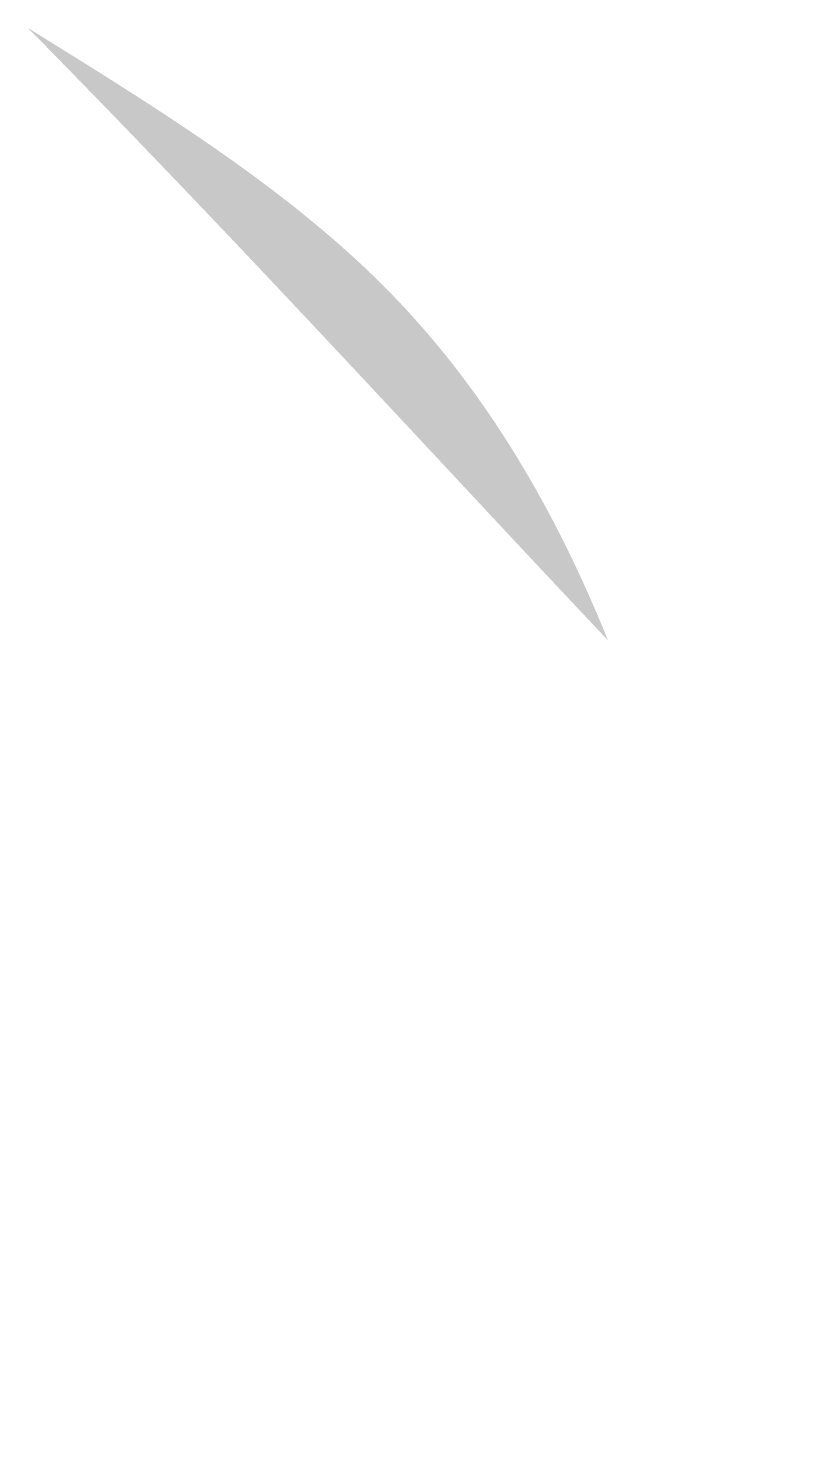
# Model space of a CAD drawing. Header units: millimetres. Extents: x -248 to 9513, y -874 to 3633.
# Drawn here: x 9508.35 to 9512.93, y -873.64 to -865.2 of the extents above; entities that cross this region are included whole.
import ezdxf

# ---------------------------------------------------------------- set-up
doc = ezdxf.new("R2010")
doc.units = ezdxf.units.MM
doc.layers.add('ek_he_h_green', color=7, linetype='Continuous')

msp = doc.modelspace()

# ---------------------------------------------------------------- hatches: boundary and pattern name
at = {"layer": 'ek_he_h_green', "true_color": 0xffffff}
h = msp.add_hatch(color=7, dxfattribs=at)
h.dxf.hatch_style = 1
edge = h.paths.add_edge_path(flags=0)
edge.add_spline(control_points=[(9512.932, -870.0255), (9512.8416, -869.9339), (9512.7516, -869.8422), (9512.6619, -869.7502)], knot_values=[8.387213, 8.387213, 8.387213, 8.387213, 8.524466, 8.524466, 8.524466, 8.524466], degree=3, periodic=0)
edge.add_spline(control_points=[(9512.6619, -869.7502), (9512.3835, -869.4645), (9512.1084, -869.1764), (9511.8323, -868.8842)], knot_values=[8.524466, 8.524466, 8.524466, 8.524466, 8.950689, 8.950689, 8.950689, 8.950689], degree=3, periodic=0)
edge.add_spline(control_points=[(9511.8323, -868.8842), (9511.8457, -868.9175), (9511.859, -868.9511), (9511.8722, -868.9847)], knot_values=[10.273768, 10.273768, 10.273768, 10.273768, 10.310912, 10.310912, 10.310912, 10.310912], degree=3, periodic=0)
edge.add_spline(control_points=[(9511.8722, -868.9847), (9511.8949, -869.0429), (9511.9171, -869.1016), (9511.9389, -869.1607)], knot_values=[10.209523, 10.209523, 10.209523, 10.209523, 10.273768, 10.273768, 10.273768, 10.273768], degree=3, periodic=0)
edge.add_spline(control_points=[(9511.9389, -869.1607), (9512.012, -869.3591), (9512.0797, -869.5623), (9512.1429, -869.7697)], knot_values=[9.993844, 9.993844, 9.993844, 9.993844, 10.209523, 10.209523, 10.209523, 10.209523], degree=3, periodic=0)
edge.add_spline(control_points=[(9512.1429, -869.7697), (9512.1647, -869.8413), (9512.186, -869.9135), (9512.2068, -869.986)], knot_values=[9.919395, 9.919395, 9.919395, 9.919395, 9.993844, 9.993844, 9.993844, 9.993844], degree=3, periodic=0)
edge.add_spline(control_points=[(9512.2068, -869.986), (9512.2641, -870.1864), (9512.3176, -870.3903), (9512.3678, -870.5974)], knot_values=[9.713921, 9.713921, 9.713921, 9.713921, 9.919395, 9.919395, 9.919395, 9.919395], degree=3, periodic=0)
edge.add_spline(control_points=[(9512.3678, -870.5974), (9512.3886, -870.6827), (9512.4087, -870.7686), (9512.4284, -870.8549)], knot_values=[9.629266, 9.629266, 9.629266, 9.629266, 9.713921, 9.713921, 9.713921, 9.713921], degree=3, periodic=0)
edge.add_spline(control_points=[(9512.4284, -870.8549), (9512.4738, -871.0541), (9512.5166, -871.2559), (9512.5574, -871.46)], knot_values=[9.433997, 9.433997, 9.433997, 9.433997, 9.629266, 9.629266, 9.629266, 9.629266], degree=3, periodic=0)
edge.add_line((9512.4946, -871.1556), (9512.5574, -871.46))
edge.add_line((9512.5574, -871.46), (9512.6154, -871.7588))
edge.add_line((9512.6154, -871.7588), (9512.6238, -871.8061))
edge.add_spline(control_points=[(9512.5574, -871.46), (9512.6158, -871.7524), (9512.6701, -872.0494), (9512.722, -872.3496)], knot_values=[9.154073, 9.154073, 9.154073, 9.154073, 9.433997, 9.433997, 9.433997, 9.433997], degree=3, periodic=0)
edge.add_spline(control_points=[(9512.722, -872.3496), (9512.7952, -872.7734), (9512.8636, -873.2036), (9512.932, -873.6366)], knot_values=[8.75888, 8.75888, 8.75888, 8.75888, 9.154073, 9.154073, 9.154073, 9.154073], degree=3, periodic=0)
edge.add_line((9512.7638, -872.6), (9512.7794, -872.6889))
edge.add_line((9512.7794, -872.6889), (9512.8025, -872.8319))
edge.add_spline(control_points=[(9512.722, -872.3496), (9512.7952, -872.7734), (9512.8636, -873.2036), (9512.932, -873.6366)], knot_values=[8.75888, 8.75888, 8.75888, 8.75888, 9.154073, 9.154073, 9.154073, 9.154073], degree=3, periodic=0)
edge.add_line((9512.8621, -873.1981), (9512.872, -873.2585))
edge.add_line((9512.872, -873.2585), (9512.9284, -873.6143))
edge.add_line((9512.9284, -873.6143), (9512.932, -873.6366))
edge.add_spline(control_points=[(9512.932, -873.6366), (9512.8636, -873.2036), (9512.7952, -872.7734), (9512.722, -872.3496)], knot_values=[8.75888, 8.75888, 8.75888, 8.75888, 9.154073, 9.154073, 9.154073, 9.154073], degree=3, periodic=0)
edge.add_line((9512.8621, -873.1981), (9512.8366, -873.0441))
edge.add_line((9512.8366, -873.0441), (9512.9284, -873.6143))
edge.add_line((9512.9284, -873.6143), (9512.872, -873.2585))
edge.add_line((9512.872, -873.2585), (9512.8621, -873.1981))
edge.add_spline(control_points=[(9512.722, -872.3496), (9512.7952, -872.7734), (9512.8636, -873.2036), (9512.932, -873.6366)], knot_values=[8.75888, 8.75888, 8.75888, 8.75888, 9.154073, 9.154073, 9.154073, 9.154073], degree=3, periodic=0)
edge.add_line((9512.932, -873.6366), (9512.932, -870.0255))
edge = h.paths.add_edge_path(flags=17)
edge.add_spline(control_points=[(9511.8323, -868.8842), (9511.5128, -868.0932), (9510.6576, -866.6363), (9509.1676, -865.7126), (9508.3457, -865.2031)], knot_values=[10.310912, 10.310912, 10.310912, 10.310912, 11.191506, 12.12773, 12.12773, 12.12773, 12.12773], degree=3, periodic=0)
edge.add_spline(control_points=[(9508.3457, -865.2031), (9509.6822, -866.561), (9510.7643, -867.7538), (9511.8323, -868.8842)], knot_values=[8.950689, 8.950689, 8.950689, 8.950689, 10.599288, 10.599288, 10.599288, 10.599288], degree=3, periodic=0)
edge = h.paths.add_edge_path(flags=0)
edge.add_spline(control_points=[(9512.932, -870.0255), (9512.8868, -869.9797), (9512.8417, -869.9339), (9512.7967, -869.888)], knot_values=[8.387213, 8.387213, 8.387213, 8.387213, 8.45584, 8.45584, 8.45584, 8.45584], degree=3, periodic=0)
edge.add_line((9512.8643, -869.9568), (9512.7967, -869.888))
edge.add_spline(control_points=[(9512.7967, -869.888), (9512.7517, -869.8421), (9512.7068, -869.7962), (9512.6619, -869.7502)], knot_values=[8.45584, 8.45584, 8.45584, 8.45584, 8.524466, 8.524466, 8.524466, 8.524466], degree=3, periodic=0)
edge.add_line((9512.7292, -869.8191), (9512.6619, -869.7502))
edge.add_spline(control_points=[(9512.6619, -869.7502), (9512.5227, -869.6073), (9512.3844, -869.4639), (9512.2462, -869.3196)], knot_values=[8.524466, 8.524466, 8.524466, 8.524466, 8.737578, 8.737578, 8.737578, 8.737578], degree=3, periodic=0)
edge.add_spline(control_points=[(9512.2462, -869.3196), (9512.1081, -869.1754), (9511.9703, -869.0303), (9511.8323, -868.8842)], knot_values=[8.737578, 8.737578, 8.737578, 8.737578, 8.950689, 8.950689, 8.950689, 8.950689], degree=3, periodic=0)
edge.add_line((9511.8323, -868.8842), (9511.8523, -868.9343))
edge.add_line((9511.8523, -868.9343), (9511.8722, -868.9847))
edge.add_line((9511.8722, -868.9847), (9511.9059, -869.0724))
edge.add_line((9511.9059, -869.0724), (9511.9389, -869.1607))
edge.add_line((9511.9389, -869.1607), (9512.0446, -869.4618))
edge.add_line((9512.0446, -869.4618), (9512.1429, -869.7697))
edge.add_line((9512.1429, -869.7697), (9512.1752, -869.8775))
edge.add_line((9512.1752, -869.8775), (9512.2068, -869.986))
edge.add_line((9512.2068, -869.986), (9512.29, -870.2892))
edge.add_line((9512.29, -870.2892), (9512.3678, -870.5974))
edge.add_line((9512.3678, -870.5974), (9512.3985, -870.7258))
edge.add_line((9512.3985, -870.7258), (9512.4284, -870.8549))
edge.add_spline(control_points=[(9512.4284, -870.8549), (9512.4511, -870.9545), (9512.4732, -871.0548), (9512.4946, -871.1556)], knot_values=[9.531631, 9.531631, 9.531631, 9.531631, 9.629266, 9.629266, 9.629266, 9.629266], degree=3, periodic=0)
edge.add_spline(control_points=[(9512.4946, -871.1556), (9512.5161, -871.2565), (9512.537, -871.358), (9512.5574, -871.46)], knot_values=[9.433997, 9.433997, 9.433997, 9.433997, 9.531631, 9.531631, 9.531631, 9.531631], degree=3, periodic=0)
edge.add_spline(control_points=[(9512.5574, -871.46), (9512.5866, -871.6062), (9512.6148, -871.7535), (9512.6422, -871.9019)], knot_values=[9.294035, 9.294035, 9.294035, 9.294035, 9.433997, 9.433997, 9.433997, 9.433997], degree=3, periodic=0)
edge.add_line((9512.6097, -871.7294), (9512.6154, -871.7588))
edge.add_line((9512.6154, -871.7588), (9512.6182, -871.7746))
edge.add_spline(control_points=[(9512.5574, -871.46), (9512.5866, -871.6062), (9512.6148, -871.7535), (9512.6422, -871.9019)], knot_values=[9.294035, 9.294035, 9.294035, 9.294035, 9.433997, 9.433997, 9.433997, 9.433997], degree=3, periodic=0)
edge.add_spline(control_points=[(9512.6422, -871.9019), (9512.6695, -872.0502), (9512.696, -872.1995), (9512.722, -872.3496)], knot_values=[9.154073, 9.154073, 9.154073, 9.154073, 9.294035, 9.294035, 9.294035, 9.294035], degree=3, periodic=0)
edge.add_line((9512.722, -872.3496), (9512.7794, -872.6889))
edge.add_line((9512.7794, -872.6889), (9512.8025, -872.8319))
edge.add_line((9512.8025, -872.8319), (9512.8288, -872.9896))
edge.add_line((9512.8288, -872.9896), (9512.8621, -873.1981))
edge.add_line((9512.8621, -873.1981), (9512.872, -873.2585))
edge.add_line((9512.872, -873.2585), (9512.9284, -873.6143))
edge.add_line((9512.9284, -873.6143), (9512.932, -873.6366))
edge.add_line((9512.932, -873.6366), (9512.8621, -873.1981))
edge.add_line((9512.8621, -873.1981), (9512.8366, -873.0441))
edge.add_line((9512.8366, -873.0441), (9512.9284, -873.6143))
edge.add_line((9512.9284, -873.6143), (9512.872, -873.2585))
edge.add_line((9512.872, -873.2585), (9512.8621, -873.1981))
edge.add_line((9512.8621, -873.1981), (9512.932, -873.6366))
edge.add_line((9512.932, -873.6366), (9512.932, -870.0255))

doc.saveas('drawing.dxf')
